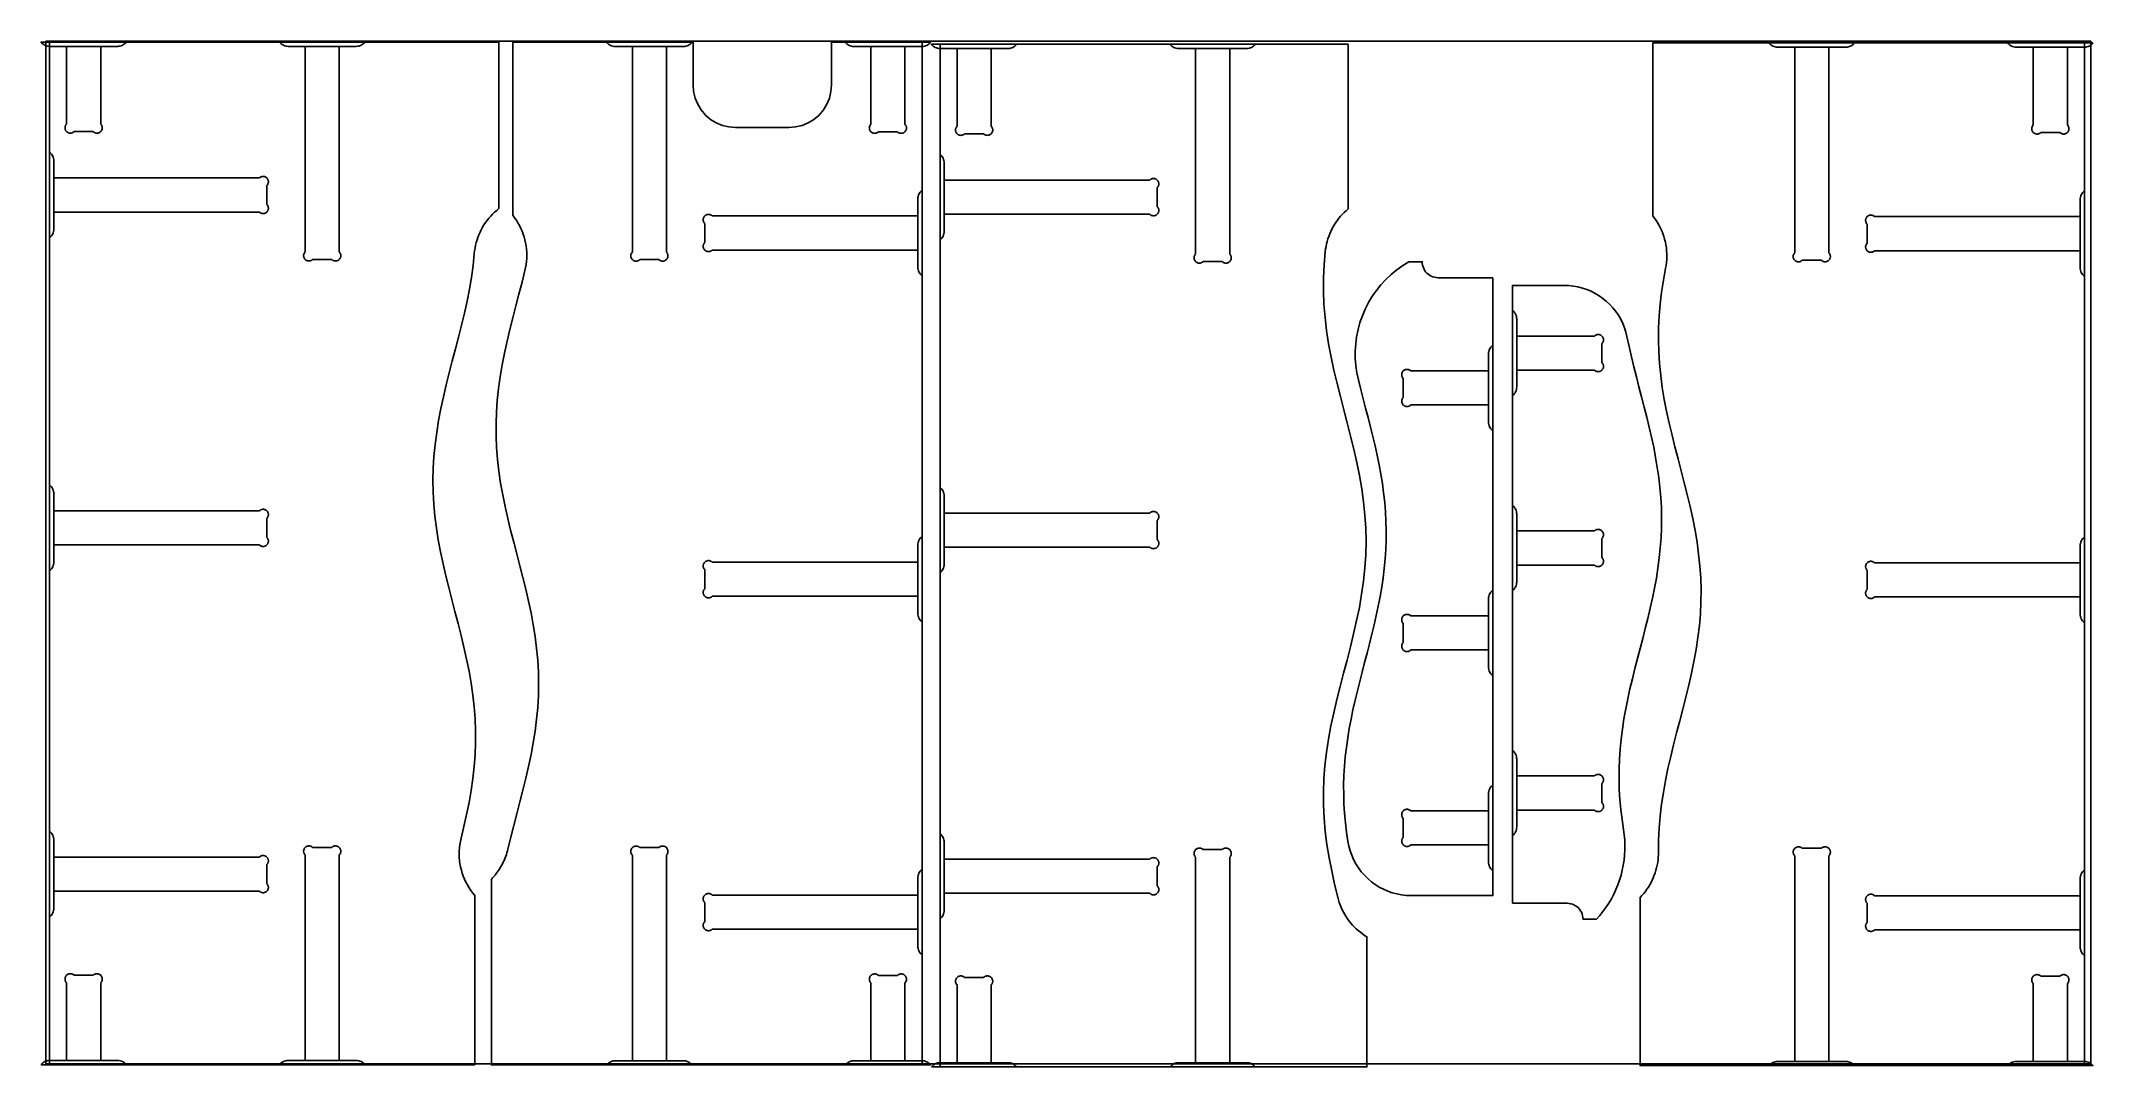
# Model space of a CAD drawing. Header units: inches. Extents: x -0.2 to 96.1, y -0.2 to 48.
import ezdxf

# ---------------------------------------------------------------- set-up
doc = ezdxf.new("R2010")
doc.units = ezdxf.units.IN
for name, color, linetype in [('BRACKET_CUTS', 1, 'Continuous'), ('BRACKET_OUTLINE', 5, 'Continuous'), ('PLYWOOD_BOUNDARY', 7, 'Continuous'), ('SHELF_OUTLINE', 3, 'Continuous')]:
    doc.layers.add(name, color=color, linetype=linetype)

msp = doc.modelspace()

# ---------------------------------------------------------------- linework, layer by layer
at = {"layer": 'BRACKET_CUTS'}
for points in [[(0.971, 47.749), (2.571, 47.749)], [(12.171, 47.749), (13.771, 47.749)], [(27.531, 47.741), (29.131, 47.741)], [(38.731, 47.741), (40.331, 47.741)], [(42.776, 47.647), (44.376, 47.647)], [(53.976, 47.647), (55.576, 47.647)], [(82.104, 47.709), (83.704, 47.709)], [(93.304, 47.709), (94.904, 47.709)], [(0.371, 39.974), (0.371, 41.574)], [(42.176, 39.873), (42.176, 41.472)], [(40.931, 39.791), (40.931, 38.191)], [(95.504, 39.759), (95.504, 38.159)], [(69.052, 32.554), (69.052, 34.154)], [(67.724, 32.518), (67.724, 30.918)], [(0.371, 24.349), (0.371, 25.949)], [(42.176, 24.247), (42.176, 25.848)], [(69.052, 23.404), (69.052, 25.005)], [(40.931, 23.541), (40.931, 21.941)], [(95.504, 23.509), (95.504, 21.909)], [(67.724, 21.018), (67.724, 19.418)], [(69.052, 11.904), (69.052, 13.504)], [(67.724, 11.868), (67.724, 10.268)], [(0.371, 8.099), (0.371, 9.699)], [(42.176, 7.998), (42.176, 9.598)], [(40.931, 7.916), (40.931, 6.316)], [(95.504, 7.884), (95.504, 6.284)], [(2.571, 0.149), (0.971, 0.149)], [(13.771, 0.149), (12.171, 0.149)], [(29.131, 0.141), (27.531, 0.141)], [(40.331, 0.141), (38.731, 0.141)], [(44.376, 0.048), (42.776, 0.048)], [(55.576, 0.048), (53.976, 0.048)], [(83.704, 0.109), (82.104, 0.109)], [(94.904, 0.109), (93.304, 0.109)]]:
    msp.add_lwpolyline(points, dxfattribs=at)
at = {"layer": 'BRACKET_OUTLINE'}
for points in [[(3.771, 47.949), (3.734, 47.905), (3.692, 47.865), (3.645, 47.831), (3.595, 47.802), (3.542, 47.779), (3.486, 47.762), (3.429, 47.752), (3.371, 47.749), (2.571, 47.749), (2.571, 44.102), (2.588, 44.084), (2.602, 44.065), (2.615, 44.044), (2.625, 44.021), (2.634, 43.998), (2.64, 43.974), (2.643, 43.95), (2.644, 43.926), (2.643, 43.901), (2.64, 43.877), (2.634, 43.853), (2.625, 43.83), (2.615, 43.808), (2.602, 43.787), (2.588, 43.767), (2.571, 43.749), (2.553, 43.732), (2.533, 43.718), (2.512, 43.705), (2.49, 43.695), (2.467, 43.686), (2.443, 43.68), (2.419, 43.677), (2.394, 43.676), (2.37, 43.677), (2.346, 43.68), (2.322, 43.686), (2.299, 43.695), (2.277, 43.705), (2.256, 43.718), (2.236, 43.732), (2.218, 43.749), (1.325, 43.749), (1.307, 43.732), (1.287, 43.718), (1.266, 43.705), (1.244, 43.695), (1.221, 43.686), (1.197, 43.68), (1.172, 43.677), (1.148, 43.676), (1.123, 43.677), (1.099, 43.68), (1.075, 43.686), (1.052, 43.695), (1.03, 43.705), (1.009, 43.718), (0.989, 43.732), (0.971, 43.749), (0.955, 43.767), (0.94, 43.787), (0.927, 43.808), (0.917, 43.83), (0.909, 43.853), (0.903, 43.877), (0.899, 43.901), (0.898, 43.926), (0.899, 43.95), (0.903, 43.974), (0.909, 43.998), (0.917, 44.021), (0.927, 44.044), (0.94, 44.065), (0.955, 44.084), (0.971, 44.102), (0.971, 47.749), (0.171, 47.749), (0.113, 47.752), (0.056, 47.762), (0.001, 47.779), (-0.052, 47.802), (-0.103, 47.831), (-0.149, 47.865), (-0.191, 47.905), (-0.229, 47.949), (3.771, 47.949)], [(14.971, 47.949), (14.934, 47.905), (14.892, 47.865), (14.845, 47.831), (14.795, 47.802), (14.742, 47.779), (14.686, 47.762), (14.629, 47.752), (14.571, 47.749), (13.771, 47.749), (13.771, 38.102), (13.788, 38.084), (13.802, 38.065), (13.815, 38.044), (13.825, 38.021), (13.834, 37.998), (13.84, 37.974), (13.843, 37.95), (13.844, 37.926), (13.843, 37.901), (13.84, 37.877), (13.834, 37.853), (13.825, 37.83), (13.815, 37.808), (13.802, 37.787), (13.788, 37.767), (13.771, 37.749), (13.753, 37.732), (13.733, 37.718), (13.712, 37.705), (13.69, 37.695), (13.667, 37.686), (13.643, 37.68), (13.619, 37.677), (13.594, 37.676), (13.57, 37.677), (13.546, 37.68), (13.522, 37.686), (13.499, 37.695), (13.477, 37.705), (13.456, 37.718), (13.436, 37.732), (13.418, 37.749), (12.525, 37.749), (12.507, 37.732), (12.487, 37.718), (12.466, 37.705), (12.444, 37.695), (12.421, 37.686), (12.397, 37.68), (12.372, 37.677), (12.348, 37.676), (12.323, 37.677), (12.299, 37.68), (12.275, 37.686), (12.252, 37.695), (12.23, 37.705), (12.209, 37.718), (12.189, 37.732), (12.171, 37.749), (12.155, 37.767), (12.14, 37.787), (12.127, 37.808), (12.117, 37.83), (12.109, 37.853), (12.103, 37.877), (12.099, 37.901), (12.098, 37.926), (12.099, 37.95), (12.103, 37.974), (12.109, 37.998), (12.117, 38.021), (12.127, 38.044), (12.14, 38.065), (12.155, 38.084), (12.171, 38.102), (12.171, 47.749), (11.371, 47.749), (11.313, 47.752), (11.256, 47.762), (11.201, 47.779), (11.148, 47.802), (11.097, 47.831), (11.051, 47.865), (11.009, 47.905), (10.971, 47.949), (14.971, 47.949)], [(30.331, 47.941), (30.293, 47.897), (30.251, 47.857), (30.204, 47.823), (30.154, 47.794), (30.101, 47.771), (30.046, 47.754), (29.988, 47.744), (29.931, 47.741), (29.131, 47.741), (29.131, 38.095), (29.147, 38.076), (29.162, 38.057), (29.174, 38.036), (29.185, 38.013), (29.193, 37.99), (29.199, 37.967), (29.203, 37.942), (29.204, 37.918), (29.203, 37.893), (29.199, 37.869), (29.193, 37.845), (29.185, 37.822), (29.174, 37.8), (29.162, 37.779), (29.147, 37.759), (29.131, 37.741), (29.112, 37.725), (29.093, 37.71), (29.072, 37.697), (29.05, 37.687), (29.026, 37.679), (29.003, 37.673), (28.978, 37.669), (28.954, 37.668), (28.929, 37.669), (28.905, 37.673), (28.881, 37.679), (28.858, 37.687), (28.836, 37.697), (28.815, 37.71), (28.795, 37.725), (28.777, 37.741), (27.884, 37.741), (27.866, 37.725), (27.846, 37.71), (27.825, 37.697), (27.803, 37.687), (27.78, 37.679), (27.756, 37.673), (27.732, 37.669), (27.707, 37.668), (27.683, 37.669), (27.659, 37.673), (27.635, 37.679), (27.612, 37.687), (27.59, 37.697), (27.569, 37.71), (27.549, 37.725), (27.531, 37.741), (27.514, 37.759), (27.5, 37.779), (27.487, 37.8), (27.476, 37.822), (27.468, 37.845), (27.462, 37.869), (27.459, 37.893), (27.457, 37.918), (27.459, 37.942), (27.462, 37.967), (27.468, 37.99), (27.476, 38.013), (27.487, 38.036), (27.5, 38.057), (27.514, 38.076), (27.531, 38.095), (27.531, 47.741), (26.731, 47.741), (26.673, 47.744), (26.616, 47.754), (26.56, 47.771), (26.507, 47.794), (26.457, 47.823), (26.41, 47.857), (26.368, 47.897), (26.331, 47.941), (30.331, 47.941)], [(41.531, 47.941), (41.493, 47.897), (41.451, 47.857), (41.404, 47.823), (41.354, 47.794), (41.301, 47.771), (41.246, 47.754), (41.188, 47.744), (41.131, 47.741), (40.331, 47.741), (40.331, 44.095), (40.347, 44.076), (40.362, 44.057), (40.374, 44.036), (40.385, 44.013), (40.393, 43.99), (40.399, 43.967), (40.403, 43.942), (40.404, 43.918), (40.403, 43.893), (40.399, 43.869), (40.393, 43.845), (40.385, 43.822), (40.374, 43.8), (40.362, 43.779), (40.347, 43.759), (40.331, 43.741), (40.312, 43.725), (40.293, 43.71), (40.272, 43.697), (40.25, 43.687), (40.226, 43.679), (40.203, 43.673), (40.178, 43.669), (40.154, 43.668), (40.129, 43.669), (40.105, 43.673), (40.081, 43.679), (40.058, 43.687), (40.036, 43.697), (40.015, 43.71), (39.995, 43.725), (39.977, 43.741), (39.084, 43.741), (39.066, 43.725), (39.046, 43.71), (39.025, 43.697), (39.003, 43.687), (38.98, 43.679), (38.956, 43.673), (38.932, 43.669), (38.907, 43.668), (38.883, 43.669), (38.859, 43.673), (38.835, 43.679), (38.812, 43.687), (38.79, 43.697), (38.769, 43.71), (38.749, 43.725), (38.731, 43.741), (38.714, 43.759), (38.7, 43.779), (38.687, 43.8), (38.676, 43.822), (38.668, 43.845), (38.662, 43.869), (38.659, 43.893), (38.657, 43.918), (38.659, 43.942), (38.662, 43.967), (38.668, 43.99), (38.676, 44.013), (38.687, 44.036), (38.7, 44.057), (38.714, 44.076), (38.731, 44.095), (38.731, 47.741), (37.931, 47.741), (37.873, 47.744), (37.816, 47.754), (37.76, 47.771), (37.707, 47.794), (37.657, 47.823), (37.61, 47.857), (37.568, 47.897), (37.531, 47.941), (41.531, 47.941)], [(45.576, 47.847), (45.538, 47.803), (45.496, 47.764), (45.449, 47.729), (45.399, 47.7), (45.346, 47.677), (45.29, 47.661), (45.233, 47.651), (45.176, 47.647), (44.376, 47.647), (44.376, 44.001), (44.392, 43.983), (44.407, 43.963), (44.419, 43.942), (44.43, 43.92), (44.438, 43.897), (44.444, 43.873), (44.448, 43.849), (44.449, 43.824), (44.448, 43.8), (44.444, 43.776), (44.438, 43.752), (44.43, 43.729), (44.419, 43.706), (44.407, 43.685), (44.392, 43.666), (44.376, 43.647), (44.357, 43.631), (44.338, 43.616), (44.317, 43.604), (44.294, 43.593), (44.271, 43.585), (44.248, 43.579), (44.223, 43.575), (44.199, 43.574), (44.174, 43.575), (44.15, 43.579), (44.126, 43.585), (44.103, 43.593), (44.081, 43.604), (44.06, 43.616), (44.04, 43.631), (44.022, 43.647), (43.129, 43.647), (43.111, 43.631), (43.091, 43.616), (43.07, 43.604), (43.048, 43.593), (43.025, 43.585), (43.001, 43.579), (42.977, 43.575), (42.952, 43.574), (42.928, 43.575), (42.904, 43.579), (42.88, 43.585), (42.857, 43.593), (42.834, 43.604), (42.813, 43.616), (42.794, 43.631), (42.776, 43.647), (42.759, 43.666), (42.744, 43.685), (42.732, 43.706), (42.721, 43.729), (42.713, 43.752), (42.707, 43.776), (42.704, 43.8), (42.702, 43.824), (42.704, 43.849), (42.707, 43.873), (42.713, 43.897), (42.721, 43.92), (42.732, 43.942), (42.744, 43.963), (42.759, 43.983), (42.776, 44.001), (42.776, 47.647), (41.976, 47.647), (41.918, 47.651), (41.861, 47.661), (41.805, 47.677), (41.752, 47.7), (41.702, 47.729), (41.655, 47.764), (41.613, 47.803), (41.576, 47.847), (45.576, 47.847)], [(56.776, 47.847), (56.738, 47.803), (56.696, 47.764), (56.649, 47.729), (56.599, 47.7), (56.546, 47.677), (56.49, 47.661), (56.433, 47.651), (56.376, 47.647), (55.576, 47.647), (55.576, 38.001), (55.592, 37.983), (55.607, 37.963), (55.619, 37.942), (55.63, 37.92), (55.638, 37.897), (55.644, 37.873), (55.648, 37.849), (55.649, 37.824), (55.648, 37.8), (55.644, 37.776), (55.638, 37.752), (55.63, 37.729), (55.619, 37.706), (55.607, 37.685), (55.592, 37.666), (55.576, 37.647), (55.557, 37.631), (55.538, 37.616), (55.517, 37.604), (55.494, 37.593), (55.471, 37.585), (55.448, 37.579), (55.423, 37.575), (55.399, 37.574), (55.374, 37.575), (55.35, 37.579), (55.326, 37.585), (55.303, 37.593), (55.281, 37.604), (55.26, 37.616), (55.24, 37.631), (55.222, 37.647), (54.329, 37.647), (54.311, 37.631), (54.291, 37.616), (54.27, 37.604), (54.248, 37.593), (54.225, 37.585), (54.201, 37.579), (54.177, 37.575), (54.152, 37.574), (54.128, 37.575), (54.104, 37.579), (54.08, 37.585), (54.057, 37.593), (54.034, 37.604), (54.013, 37.616), (53.994, 37.631), (53.976, 37.647), (53.959, 37.666), (53.944, 37.685), (53.932, 37.706), (53.921, 37.729), (53.913, 37.752), (53.907, 37.776), (53.904, 37.8), (53.902, 37.824), (53.904, 37.849), (53.907, 37.873), (53.913, 37.897), (53.921, 37.92), (53.932, 37.942), (53.944, 37.963), (53.959, 37.983), (53.976, 38.001), (53.976, 47.647), (53.176, 47.647), (53.118, 47.651), (53.061, 47.661), (53.005, 47.677), (52.952, 47.7), (52.902, 47.729), (52.855, 47.764), (52.813, 47.803), (52.776, 47.847), (56.776, 47.847)], [(84.904, 47.909), (84.866, 47.864), (84.824, 47.825), (84.778, 47.79), (84.727, 47.761), (84.674, 47.739), (84.619, 47.722), (84.562, 47.712), (84.504, 47.709), (83.704, 47.709), (83.704, 38.062), (83.72, 38.044), (83.735, 38.024), (83.747, 38.003), (83.758, 37.981), (83.766, 37.958), (83.772, 37.934), (83.776, 37.91), (83.777, 37.885), (83.776, 37.861), (83.772, 37.837), (83.766, 37.813), (83.758, 37.79), (83.747, 37.768), (83.735, 37.746), (83.72, 37.727), (83.704, 37.709), (83.686, 37.692), (83.666, 37.678), (83.645, 37.665), (83.623, 37.654), (83.6, 37.646), (83.576, 37.64), (83.551, 37.637), (83.527, 37.635), (83.502, 37.637), (83.478, 37.64), (83.454, 37.646), (83.431, 37.654), (83.409, 37.665), (83.388, 37.678), (83.368, 37.692), (83.35, 37.709), (82.457, 37.709), (82.439, 37.692), (82.419, 37.678), (82.398, 37.665), (82.376, 37.654), (82.353, 37.646), (82.329, 37.64), (82.305, 37.637), (82.28, 37.635), (82.256, 37.637), (82.232, 37.64), (82.208, 37.646), (82.185, 37.654), (82.163, 37.665), (82.142, 37.678), (82.122, 37.692), (82.104, 37.709), (82.087, 37.727), (82.073, 37.746), (82.06, 37.768), (82.05, 37.79), (82.041, 37.813), (82.035, 37.837), (82.032, 37.861), (82.03, 37.885), (82.032, 37.91), (82.035, 37.934), (82.041, 37.958), (82.05, 37.981), (82.06, 38.003), (82.073, 38.024), (82.087, 38.044), (82.104, 38.062), (82.104, 47.709), (81.304, 47.709), (81.246, 47.712), (81.189, 47.722), (81.133, 47.739), (81.08, 47.761), (81.03, 47.79), (80.983, 47.825), (80.941, 47.864), (80.904, 47.909), (84.904, 47.909)], [(96.104, 47.909), (96.066, 47.864), (96.024, 47.825), (95.978, 47.79), (95.927, 47.761), (95.874, 47.739), (95.819, 47.722), (95.762, 47.712), (95.704, 47.709), (94.904, 47.709), (94.904, 44.062), (94.92, 44.044), (94.935, 44.024), (94.947, 44.003), (94.958, 43.981), (94.966, 43.958), (94.972, 43.934), (94.976, 43.91), (94.977, 43.885), (94.976, 43.861), (94.972, 43.837), (94.966, 43.813), (94.958, 43.79), (94.947, 43.768), (94.935, 43.746), (94.92, 43.727), (94.904, 43.709), (94.886, 43.692), (94.866, 43.678), (94.845, 43.665), (94.823, 43.654), (94.8, 43.646), (94.776, 43.64), (94.751, 43.637), (94.727, 43.635), (94.702, 43.637), (94.678, 43.64), (94.654, 43.646), (94.631, 43.654), (94.609, 43.665), (94.588, 43.678), (94.568, 43.692), (94.55, 43.709), (93.657, 43.709), (93.639, 43.692), (93.619, 43.678), (93.598, 43.665), (93.576, 43.654), (93.553, 43.646), (93.529, 43.64), (93.505, 43.637), (93.48, 43.635), (93.456, 43.637), (93.432, 43.64), (93.408, 43.646), (93.385, 43.654), (93.363, 43.665), (93.342, 43.678), (93.322, 43.692), (93.304, 43.709), (93.287, 43.727), (93.273, 43.746), (93.26, 43.768), (93.25, 43.79), (93.241, 43.813), (93.235, 43.837), (93.232, 43.861), (93.23, 43.885), (93.232, 43.91), (93.235, 43.934), (93.241, 43.958), (93.25, 43.981), (93.26, 44.003), (93.273, 44.024), (93.287, 44.044), (93.304, 44.062), (93.304, 47.709), (92.504, 47.709), (92.446, 47.712), (92.389, 47.722), (92.333, 47.739), (92.28, 47.761), (92.23, 47.79), (92.183, 47.825), (92.141, 47.864), (92.104, 47.909), (96.104, 47.909)], [(0.171, 42.774), (0.215, 42.737), (0.255, 42.694), (0.29, 42.648), (0.318, 42.598), (0.341, 42.544), (0.358, 42.489), (0.368, 42.432), (0.371, 42.374), (0.371, 41.574), (10.018, 41.574), (10.036, 41.59), (10.056, 41.605), (10.077, 41.618), (10.099, 41.628), (10.122, 41.636), (10.146, 41.642), (10.17, 41.646), (10.194, 41.647), (10.219, 41.646), (10.243, 41.642), (10.267, 41.636), (10.29, 41.628), (10.312, 41.618), (10.333, 41.605), (10.353, 41.59), (10.371, 41.574), (10.388, 41.556), (10.402, 41.536), (10.415, 41.515), (10.425, 41.493), (10.434, 41.47), (10.44, 41.446), (10.443, 41.422), (10.444, 41.397), (10.443, 41.373), (10.44, 41.348), (10.434, 41.325), (10.425, 41.301), (10.415, 41.279), (10.402, 41.258), (10.388, 41.239), (10.371, 41.22), (10.371, 40.327), (10.388, 40.309), (10.402, 40.29), (10.415, 40.269), (10.425, 40.246), (10.434, 40.223), (10.44, 40.199), (10.443, 40.175), (10.444, 40.151), (10.443, 40.126), (10.44, 40.102), (10.434, 40.078), (10.425, 40.055), (10.415, 40.033), (10.402, 40.012), (10.388, 39.992), (10.371, 39.974), (10.353, 39.957), (10.333, 39.943), (10.312, 39.93), (10.29, 39.92), (10.267, 39.911), (10.243, 39.905), (10.219, 39.902), (10.194, 39.901), (10.17, 39.902), (10.146, 39.905), (10.122, 39.911), (10.099, 39.92), (10.077, 39.93), (10.056, 39.943), (10.036, 39.957), (10.018, 39.974), (0.371, 39.974), (0.371, 39.174), (0.368, 39.116), (0.358, 39.059), (0.341, 39.004), (0.318, 38.95), (0.29, 38.9), (0.255, 38.854), (0.215, 38.811), (0.171, 38.774), (0.171, 42.774)], [(41.976, 42.672), (42.02, 42.635), (42.059, 42.593), (42.094, 42.546), (42.123, 42.496), (42.146, 42.443), (42.162, 42.387), (42.172, 42.33), (42.176, 42.272), (42.176, 41.472), (51.822, 41.472), (51.84, 41.489), (51.86, 41.504), (51.881, 41.516), (51.903, 41.527), (51.926, 41.535), (51.95, 41.541), (51.974, 41.545), (51.999, 41.546), (52.023, 41.545), (52.048, 41.541), (52.071, 41.535), (52.094, 41.527), (52.117, 41.516), (52.138, 41.504), (52.157, 41.489), (52.176, 41.472), (52.192, 41.454), (52.207, 41.435), (52.219, 41.414), (52.23, 41.391), (52.238, 41.368), (52.244, 41.344), (52.248, 41.32), (52.249, 41.296), (52.248, 41.271), (52.244, 41.247), (52.238, 41.223), (52.23, 41.2), (52.219, 41.178), (52.207, 41.157), (52.192, 41.137), (52.176, 41.119), (52.176, 40.226), (52.192, 40.208), (52.207, 40.188), (52.219, 40.167), (52.23, 40.145), (52.238, 40.122), (52.244, 40.098), (52.248, 40.074), (52.249, 40.049), (52.248, 40.025), (52.244, 40.001), (52.238, 39.977), (52.23, 39.954), (52.219, 39.931), (52.207, 39.91), (52.192, 39.891), (52.176, 39.873), (52.157, 39.856), (52.138, 39.841), (52.117, 39.829), (52.094, 39.818), (52.071, 39.81), (52.048, 39.804), (52.023, 39.8), (51.999, 39.799), (51.974, 39.8), (51.95, 39.804), (51.926, 39.81), (51.903, 39.818), (51.881, 39.829), (51.86, 39.841), (51.84, 39.856), (51.822, 39.873), (42.176, 39.873), (42.176, 39.073), (42.172, 39.015), (42.162, 38.958), (42.146, 38.902), (42.123, 38.849), (42.094, 38.799), (42.059, 38.752), (42.02, 38.71), (41.976, 38.672), (41.976, 42.672)], [(41.131, 36.991), (41.086, 37.028), (41.047, 37.071), (41.012, 37.117), (40.983, 37.167), (40.961, 37.221), (40.944, 37.276), (40.934, 37.333), (40.931, 37.391), (40.931, 38.191), (31.284, 38.191), (31.266, 38.175), (31.246, 38.16), (31.225, 38.147), (31.203, 38.137), (31.18, 38.129), (31.156, 38.123), (31.132, 38.119), (31.107, 38.118), (31.083, 38.119), (31.059, 38.123), (31.035, 38.129), (31.012, 38.137), (30.99, 38.147), (30.969, 38.16), (30.949, 38.175), (30.931, 38.191), (30.914, 38.209), (30.9, 38.229), (30.887, 38.25), (30.876, 38.272), (30.868, 38.295), (30.862, 38.319), (30.859, 38.343), (30.857, 38.368), (30.859, 38.392), (30.862, 38.417), (30.868, 38.44), (30.876, 38.463), (30.887, 38.486), (30.9, 38.507), (30.914, 38.526), (30.931, 38.545), (30.931, 39.437), (30.914, 39.456), (30.9, 39.475), (30.887, 39.496), (30.876, 39.519), (30.868, 39.542), (30.862, 39.565), (30.859, 39.59), (30.857, 39.614), (30.859, 39.639), (30.862, 39.663), (30.868, 39.687), (30.876, 39.71), (30.887, 39.732), (30.9, 39.753), (30.914, 39.773), (30.931, 39.791), (30.949, 39.807), (30.969, 39.822), (30.99, 39.835), (31.012, 39.845), (31.035, 39.853), (31.059, 39.859), (31.083, 39.863), (31.107, 39.864), (31.132, 39.863), (31.156, 39.859), (31.18, 39.853), (31.203, 39.845), (31.225, 39.835), (31.246, 39.822), (31.266, 39.807), (31.284, 39.791), (40.931, 39.791), (40.931, 40.591), (40.934, 40.649), (40.944, 40.706), (40.961, 40.761), (40.983, 40.815), (41.012, 40.865), (41.047, 40.911), (41.086, 40.954), (41.131, 40.991), (41.131, 36.991)], [(95.704, 36.959), (95.659, 36.996), (95.62, 37.038), (95.585, 37.085), (95.556, 37.135), (95.534, 37.188), (95.517, 37.244), (95.507, 37.301), (95.504, 37.359), (95.504, 38.159), (85.857, 38.159), (85.839, 38.142), (85.819, 38.128), (85.798, 38.115), (85.776, 38.104), (85.753, 38.096), (85.729, 38.09), (85.705, 38.087), (85.68, 38.085), (85.656, 38.087), (85.632, 38.09), (85.608, 38.096), (85.585, 38.104), (85.563, 38.115), (85.542, 38.128), (85.522, 38.142), (85.504, 38.159), (85.487, 38.177), (85.473, 38.196), (85.46, 38.218), (85.45, 38.24), (85.441, 38.263), (85.435, 38.287), (85.432, 38.311), (85.43, 38.335), (85.432, 38.36), (85.435, 38.384), (85.441, 38.408), (85.45, 38.431), (85.46, 38.453), (85.473, 38.474), (85.487, 38.494), (85.504, 38.512), (85.504, 39.405), (85.487, 39.423), (85.473, 39.443), (85.46, 39.464), (85.45, 39.486), (85.441, 39.509), (85.435, 39.533), (85.432, 39.557), (85.43, 39.582), (85.432, 39.606), (85.435, 39.631), (85.441, 39.654), (85.45, 39.677), (85.46, 39.7), (85.473, 39.721), (85.487, 39.74), (85.504, 39.759), (85.522, 39.775), (85.542, 39.79), (85.563, 39.802), (85.585, 39.813), (85.608, 39.821), (85.632, 39.827), (85.656, 39.831), (85.68, 39.832), (85.705, 39.831), (85.729, 39.827), (85.753, 39.821), (85.776, 39.813), (85.798, 39.802), (85.819, 39.79), (85.839, 39.775), (85.857, 39.759), (95.504, 39.759), (95.504, 40.559), (95.507, 40.616), (95.517, 40.673), (95.534, 40.729), (95.556, 40.782), (95.585, 40.832), (95.62, 40.879), (95.659, 40.921), (95.704, 40.959), (95.704, 36.959)], [(68.852, 35.355), (68.896, 35.317), (68.935, 35.275), (68.97, 35.228), (68.999, 35.178), (69.022, 35.125), (69.038, 35.069), (69.048, 35.012), (69.052, 34.954), (69.052, 34.154), (72.698, 34.154), (72.716, 34.171), (72.736, 34.186), (72.757, 34.198), (72.779, 34.209), (72.802, 34.217), (72.826, 34.223), (72.85, 34.227), (72.875, 34.228), (72.899, 34.227), (72.924, 34.223), (72.947, 34.217), (72.97, 34.209), (72.993, 34.198), (73.014, 34.186), (73.033, 34.171), (73.052, 34.154), (73.068, 34.136), (73.083, 34.117), (73.095, 34.096), (73.106, 34.073), (73.114, 34.05), (73.12, 34.026), (73.124, 34.002), (73.125, 33.978), (73.124, 33.953), (73.12, 33.929), (73.114, 33.905), (73.106, 33.882), (73.095, 33.86), (73.083, 33.839), (73.068, 33.819), (73.052, 33.801), (73.052, 32.908), (73.068, 32.89), (73.083, 32.87), (73.095, 32.849), (73.106, 32.827), (73.114, 32.804), (73.12, 32.78), (73.124, 32.756), (73.125, 32.731), (73.124, 32.707), (73.12, 32.683), (73.114, 32.659), (73.106, 32.636), (73.095, 32.613), (73.083, 32.592), (73.068, 32.573), (73.052, 32.554), (73.033, 32.538), (73.014, 32.523), (72.993, 32.511), (72.97, 32.5), (72.947, 32.492), (72.924, 32.486), (72.899, 32.482), (72.875, 32.481), (72.85, 32.482), (72.826, 32.486), (72.802, 32.492), (72.779, 32.5), (72.757, 32.511), (72.736, 32.523), (72.716, 32.538), (72.698, 32.554), (69.052, 32.554), (69.052, 31.754), (69.048, 31.697), (69.038, 31.64), (69.022, 31.584), (68.999, 31.531), (68.97, 31.481), (68.935, 31.434), (68.896, 31.392), (68.852, 31.354), (68.852, 35.355)], [(67.924, 29.718), (67.88, 29.755), (67.84, 29.797), (67.806, 29.844), (67.777, 29.894), (67.754, 29.947), (67.738, 30.003), (67.728, 30.06), (67.724, 30.118), (67.724, 30.918), (64.078, 30.918), (64.06, 30.901), (64.04, 30.887), (64.019, 30.874), (63.997, 30.864), (63.974, 30.855), (63.95, 30.849), (63.926, 30.846), (63.901, 30.844), (63.877, 30.846), (63.852, 30.849), (63.829, 30.855), (63.805, 30.864), (63.783, 30.874), (63.762, 30.887), (63.742, 30.901), (63.724, 30.918), (63.708, 30.936), (63.693, 30.956), (63.681, 30.977), (63.67, 30.999), (63.662, 31.022), (63.656, 31.046), (63.652, 31.07), (63.651, 31.094), (63.652, 31.119), (63.656, 31.143), (63.662, 31.167), (63.67, 31.19), (63.681, 31.212), (63.693, 31.233), (63.708, 31.253), (63.724, 31.271), (63.724, 32.164), (63.708, 32.182), (63.693, 32.202), (63.681, 32.223), (63.67, 32.245), (63.662, 32.268), (63.656, 32.292), (63.652, 32.316), (63.651, 32.341), (63.652, 32.365), (63.656, 32.39), (63.662, 32.413), (63.67, 32.437), (63.681, 32.459), (63.693, 32.48), (63.708, 32.5), (63.724, 32.518), (63.742, 32.534), (63.762, 32.549), (63.783, 32.561), (63.805, 32.572), (63.829, 32.58), (63.852, 32.586), (63.877, 32.59), (63.901, 32.591), (63.926, 32.59), (63.95, 32.586), (63.974, 32.58), (63.997, 32.572), (64.019, 32.561), (64.04, 32.549), (64.06, 32.534), (64.078, 32.518), (67.724, 32.518), (67.724, 33.318), (67.728, 33.376), (67.738, 33.433), (67.754, 33.488), (67.777, 33.541), (67.806, 33.592), (67.84, 33.638), (67.88, 33.68), (67.924, 33.718), (67.924, 29.718)], [(0.171, 27.149), (0.215, 27.112), (0.255, 27.069), (0.29, 27.023), (0.318, 26.973), (0.341, 26.919), (0.358, 26.864), (0.368, 26.807), (0.371, 26.749), (0.371, 25.949), (10.018, 25.949), (10.036, 25.965), (10.056, 25.98), (10.077, 25.993), (10.099, 26.003), (10.122, 26.011), (10.146, 26.017), (10.17, 26.021), (10.194, 26.022), (10.219, 26.021), (10.243, 26.017), (10.267, 26.011), (10.29, 26.003), (10.312, 25.993), (10.333, 25.98), (10.353, 25.965), (10.371, 25.949), (10.388, 25.931), (10.402, 25.911), (10.415, 25.89), (10.425, 25.868), (10.434, 25.845), (10.44, 25.821), (10.443, 25.797), (10.444, 25.772), (10.443, 25.748), (10.44, 25.723), (10.434, 25.7), (10.425, 25.676), (10.415, 25.654), (10.402, 25.633), (10.388, 25.614), (10.371, 25.595), (10.371, 24.702), (10.388, 24.684), (10.402, 24.665), (10.415, 24.644), (10.425, 24.621), (10.434, 24.598), (10.44, 24.574), (10.443, 24.55), (10.444, 24.526), (10.443, 24.501), (10.44, 24.477), (10.434, 24.453), (10.425, 24.43), (10.415, 24.408), (10.402, 24.387), (10.388, 24.367), (10.371, 24.349), (10.353, 24.332), (10.333, 24.318), (10.312, 24.305), (10.29, 24.295), (10.267, 24.286), (10.243, 24.28), (10.219, 24.277), (10.194, 24.276), (10.17, 24.277), (10.146, 24.28), (10.122, 24.286), (10.099, 24.295), (10.077, 24.305), (10.056, 24.318), (10.036, 24.332), (10.018, 24.349), (0.371, 24.349), (0.371, 23.549), (0.368, 23.491), (0.358, 23.434), (0.341, 23.379), (0.318, 23.325), (0.29, 23.275), (0.255, 23.229), (0.215, 23.186), (0.171, 23.149), (0.171, 27.149)], [(41.976, 27.047), (42.02, 27.01), (42.059, 26.968), (42.094, 26.921), (42.123, 26.871), (42.146, 26.818), (42.162, 26.762), (42.172, 26.705), (42.176, 26.648), (42.176, 25.848), (51.822, 25.848), (51.84, 25.864), (51.86, 25.879), (51.881, 25.891), (51.903, 25.902), (51.926, 25.91), (51.95, 25.916), (51.974, 25.92), (51.999, 25.921), (52.023, 25.92), (52.048, 25.916), (52.071, 25.91), (52.094, 25.902), (52.117, 25.891), (52.138, 25.879), (52.157, 25.864), (52.176, 25.848), (52.192, 25.829), (52.207, 25.81), (52.219, 25.789), (52.23, 25.766), (52.238, 25.743), (52.244, 25.719), (52.248, 25.695), (52.249, 25.671), (52.248, 25.646), (52.244, 25.622), (52.238, 25.598), (52.23, 25.575), (52.219, 25.553), (52.207, 25.532), (52.192, 25.512), (52.176, 25.494), (52.176, 24.601), (52.192, 24.583), (52.207, 24.563), (52.219, 24.542), (52.23, 24.52), (52.238, 24.497), (52.244, 24.473), (52.248, 24.449), (52.249, 24.424), (52.248, 24.4), (52.244, 24.376), (52.238, 24.352), (52.23, 24.329), (52.219, 24.306), (52.207, 24.285), (52.192, 24.266), (52.176, 24.247), (52.157, 24.231), (52.138, 24.216), (52.117, 24.204), (52.094, 24.193), (52.071, 24.185), (52.048, 24.179), (52.023, 24.175), (51.999, 24.174), (51.974, 24.175), (51.95, 24.179), (51.926, 24.185), (51.903, 24.193), (51.881, 24.204), (51.86, 24.216), (51.84, 24.231), (51.822, 24.247), (42.176, 24.247), (42.176, 23.447), (42.172, 23.39), (42.162, 23.333), (42.146, 23.277), (42.123, 23.224), (42.094, 23.174), (42.059, 23.127), (42.02, 23.085), (41.976, 23.047), (41.976, 27.047)], [(68.852, 26.204), (68.896, 26.167), (68.935, 26.125), (68.97, 26.078), (68.999, 26.028), (69.022, 25.975), (69.038, 25.919), (69.048, 25.862), (69.052, 25.805), (69.052, 25.005), (72.698, 25.005), (72.716, 25.021), (72.736, 25.036), (72.757, 25.048), (72.779, 25.059), (72.802, 25.067), (72.826, 25.073), (72.85, 25.077), (72.875, 25.078), (72.899, 25.077), (72.924, 25.073), (72.947, 25.067), (72.97, 25.059), (72.993, 25.048), (73.014, 25.036), (73.033, 25.021), (73.052, 25.005), (73.068, 24.986), (73.083, 24.967), (73.095, 24.946), (73.106, 24.923), (73.114, 24.9), (73.12, 24.876), (73.124, 24.852), (73.125, 24.828), (73.124, 24.803), (73.12, 24.779), (73.114, 24.755), (73.106, 24.732), (73.095, 24.71), (73.083, 24.689), (73.068, 24.669), (73.052, 24.651), (73.052, 23.758), (73.068, 23.74), (73.083, 23.72), (73.095, 23.699), (73.106, 23.677), (73.114, 23.654), (73.12, 23.63), (73.124, 23.606), (73.125, 23.581), (73.124, 23.557), (73.12, 23.533), (73.114, 23.509), (73.106, 23.486), (73.095, 23.463), (73.083, 23.442), (73.068, 23.423), (73.052, 23.404), (73.033, 23.388), (73.014, 23.373), (72.993, 23.361), (72.97, 23.35), (72.947, 23.342), (72.924, 23.336), (72.899, 23.332), (72.875, 23.331), (72.85, 23.332), (72.826, 23.336), (72.802, 23.342), (72.779, 23.35), (72.757, 23.361), (72.736, 23.373), (72.716, 23.388), (72.698, 23.404), (69.052, 23.404), (69.052, 22.605), (69.048, 22.547), (69.038, 22.49), (69.022, 22.434), (68.999, 22.381), (68.97, 22.331), (68.935, 22.284), (68.896, 22.242), (68.852, 22.204), (68.852, 26.204)], [(41.131, 20.741), (41.086, 20.778), (41.047, 20.821), (41.012, 20.867), (40.983, 20.917), (40.961, 20.971), (40.944, 21.026), (40.934, 21.083), (40.931, 21.141), (40.931, 21.941), (31.284, 21.941), (31.266, 21.925), (31.246, 21.91), (31.225, 21.897), (31.203, 21.887), (31.18, 21.879), (31.156, 21.873), (31.132, 21.869), (31.107, 21.868), (31.083, 21.869), (31.059, 21.873), (31.035, 21.879), (31.012, 21.887), (30.99, 21.897), (30.969, 21.91), (30.949, 21.925), (30.931, 21.941), (30.914, 21.959), (30.9, 21.979), (30.887, 22), (30.876, 22.022), (30.868, 22.045), (30.862, 22.069), (30.859, 22.093), (30.857, 22.118), (30.859, 22.142), (30.862, 22.167), (30.868, 22.19), (30.876, 22.213), (30.887, 22.236), (30.9, 22.257), (30.914, 22.276), (30.931, 22.295), (30.931, 23.187), (30.914, 23.206), (30.9, 23.225), (30.887, 23.246), (30.876, 23.269), (30.868, 23.292), (30.862, 23.315), (30.859, 23.34), (30.857, 23.364), (30.859, 23.389), (30.862, 23.413), (30.868, 23.437), (30.876, 23.46), (30.887, 23.482), (30.9, 23.503), (30.914, 23.523), (30.931, 23.541), (30.949, 23.557), (30.969, 23.572), (30.99, 23.585), (31.012, 23.595), (31.035, 23.603), (31.059, 23.609), (31.083, 23.613), (31.107, 23.614), (31.132, 23.613), (31.156, 23.609), (31.18, 23.603), (31.203, 23.595), (31.225, 23.585), (31.246, 23.572), (31.266, 23.557), (31.284, 23.541), (40.931, 23.541), (40.931, 24.341), (40.934, 24.399), (40.944, 24.456), (40.961, 24.511), (40.983, 24.565), (41.012, 24.615), (41.047, 24.661), (41.086, 24.704), (41.131, 24.741), (41.131, 20.741)], [(95.704, 20.709), (95.659, 20.746), (95.62, 20.788), (95.585, 20.835), (95.556, 20.885), (95.534, 20.938), (95.517, 20.994), (95.507, 21.051), (95.504, 21.109), (95.504, 21.909), (85.857, 21.909), (85.839, 21.892), (85.819, 21.878), (85.798, 21.865), (85.776, 21.854), (85.753, 21.846), (85.729, 21.84), (85.705, 21.837), (85.68, 21.835), (85.656, 21.837), (85.632, 21.84), (85.608, 21.846), (85.585, 21.854), (85.563, 21.865), (85.542, 21.878), (85.522, 21.892), (85.504, 21.909), (85.487, 21.927), (85.473, 21.946), (85.46, 21.968), (85.45, 21.99), (85.441, 22.013), (85.435, 22.037), (85.432, 22.061), (85.43, 22.085), (85.432, 22.11), (85.435, 22.134), (85.441, 22.158), (85.45, 22.181), (85.46, 22.203), (85.473, 22.224), (85.487, 22.244), (85.504, 22.262), (85.504, 23.155), (85.487, 23.173), (85.473, 23.193), (85.46, 23.214), (85.45, 23.236), (85.441, 23.259), (85.435, 23.283), (85.432, 23.307), (85.43, 23.332), (85.432, 23.356), (85.435, 23.381), (85.441, 23.404), (85.45, 23.427), (85.46, 23.45), (85.473, 23.471), (85.487, 23.49), (85.504, 23.509), (85.522, 23.525), (85.542, 23.54), (85.563, 23.552), (85.585, 23.563), (85.608, 23.571), (85.632, 23.577), (85.656, 23.581), (85.68, 23.582), (85.705, 23.581), (85.729, 23.577), (85.753, 23.571), (85.776, 23.563), (85.798, 23.552), (85.819, 23.54), (85.839, 23.525), (85.857, 23.509), (95.504, 23.509), (95.504, 24.309), (95.507, 24.366), (95.517, 24.423), (95.534, 24.479), (95.556, 24.532), (95.585, 24.582), (95.62, 24.629), (95.659, 24.671), (95.704, 24.709), (95.704, 20.709)], [(67.924, 18.218), (67.88, 18.255), (67.84, 18.297), (67.806, 18.344), (67.777, 18.394), (67.754, 18.447), (67.738, 18.503), (67.728, 18.56), (67.724, 18.618), (67.724, 19.418), (64.078, 19.418), (64.06, 19.401), (64.04, 19.387), (64.019, 19.374), (63.997, 19.364), (63.974, 19.355), (63.95, 19.349), (63.926, 19.346), (63.901, 19.344), (63.877, 19.346), (63.852, 19.349), (63.829, 19.355), (63.805, 19.364), (63.783, 19.374), (63.762, 19.387), (63.742, 19.401), (63.724, 19.418), (63.708, 19.436), (63.693, 19.456), (63.681, 19.477), (63.67, 19.499), (63.662, 19.522), (63.656, 19.546), (63.652, 19.57), (63.651, 19.594), (63.652, 19.619), (63.656, 19.643), (63.662, 19.667), (63.67, 19.69), (63.681, 19.712), (63.693, 19.733), (63.708, 19.753), (63.724, 19.771), (63.724, 20.664), (63.708, 20.682), (63.693, 20.702), (63.681, 20.723), (63.67, 20.745), (63.662, 20.768), (63.656, 20.792), (63.652, 20.816), (63.651, 20.841), (63.652, 20.865), (63.656, 20.89), (63.662, 20.913), (63.67, 20.937), (63.681, 20.959), (63.693, 20.98), (63.708, 21), (63.724, 21.018), (63.742, 21.034), (63.762, 21.049), (63.783, 21.061), (63.805, 21.072), (63.829, 21.08), (63.852, 21.086), (63.877, 21.09), (63.901, 21.091), (63.926, 21.09), (63.95, 21.086), (63.974, 21.08), (63.997, 21.072), (64.019, 21.061), (64.04, 21.049), (64.06, 21.034), (64.078, 21.018), (67.724, 21.018), (67.724, 21.818), (67.728, 21.876), (67.738, 21.933), (67.754, 21.988), (67.777, 22.041), (67.806, 22.092), (67.84, 22.138), (67.88, 22.18), (67.924, 22.218), (67.924, 18.218)], [(68.852, 14.704), (68.896, 14.667), (68.935, 14.625), (68.97, 14.578), (68.999, 14.528), (69.022, 14.475), (69.038, 14.419), (69.048, 14.362), (69.052, 14.304), (69.052, 13.504), (72.698, 13.504), (72.716, 13.521), (72.736, 13.536), (72.757, 13.548), (72.779, 13.559), (72.802, 13.567), (72.826, 13.573), (72.85, 13.577), (72.875, 13.578), (72.899, 13.577), (72.924, 13.573), (72.947, 13.567), (72.97, 13.559), (72.993, 13.548), (73.014, 13.536), (73.033, 13.521), (73.052, 13.504), (73.068, 13.486), (73.083, 13.467), (73.095, 13.446), (73.106, 13.423), (73.114, 13.4), (73.12, 13.376), (73.124, 13.352), (73.125, 13.328), (73.124, 13.303), (73.12, 13.279), (73.114, 13.255), (73.106, 13.232), (73.095, 13.21), (73.083, 13.189), (73.068, 13.169), (73.052, 13.151), (73.052, 12.258), (73.068, 12.24), (73.083, 12.22), (73.095, 12.199), (73.106, 12.177), (73.114, 12.154), (73.12, 12.13), (73.124, 12.106), (73.125, 12.081), (73.124, 12.057), (73.12, 12.033), (73.114, 12.009), (73.106, 11.986), (73.095, 11.963), (73.083, 11.942), (73.068, 11.923), (73.052, 11.904), (73.033, 11.888), (73.014, 11.873), (72.993, 11.861), (72.97, 11.85), (72.947, 11.842), (72.924, 11.836), (72.899, 11.832), (72.875, 11.831), (72.85, 11.832), (72.826, 11.836), (72.802, 11.842), (72.779, 11.85), (72.757, 11.861), (72.736, 11.873), (72.716, 11.888), (72.698, 11.904), (69.052, 11.904), (69.052, 11.104), (69.048, 11.047), (69.038, 10.99), (69.022, 10.934), (68.999, 10.881), (68.97, 10.831), (68.935, 10.784), (68.896, 10.742), (68.852, 10.704), (68.852, 14.704)], [(67.924, 9.068), (67.88, 9.105), (67.84, 9.147), (67.806, 9.194), (67.777, 9.244), (67.754, 9.297), (67.738, 9.353), (67.728, 9.41), (67.724, 9.468), (67.724, 10.268), (64.078, 10.268), (64.06, 10.251), (64.04, 10.237), (64.019, 10.224), (63.997, 10.214), (63.974, 10.205), (63.95, 10.199), (63.926, 10.196), (63.901, 10.194), (63.877, 10.196), (63.852, 10.199), (63.829, 10.205), (63.805, 10.214), (63.783, 10.224), (63.762, 10.237), (63.742, 10.251), (63.724, 10.268), (63.708, 10.286), (63.693, 10.306), (63.681, 10.327), (63.67, 10.349), (63.662, 10.372), (63.656, 10.396), (63.652, 10.42), (63.651, 10.444), (63.652, 10.469), (63.656, 10.493), (63.662, 10.517), (63.67, 10.54), (63.681, 10.562), (63.693, 10.583), (63.708, 10.603), (63.724, 10.621), (63.724, 11.514), (63.708, 11.532), (63.693, 11.552), (63.681, 11.573), (63.67, 11.595), (63.662, 11.618), (63.656, 11.642), (63.652, 11.666), (63.651, 11.691), (63.652, 11.715), (63.656, 11.74), (63.662, 11.763), (63.67, 11.787), (63.681, 11.809), (63.693, 11.83), (63.708, 11.85), (63.724, 11.868), (63.742, 11.884), (63.762, 11.899), (63.783, 11.911), (63.805, 11.922), (63.829, 11.93), (63.852, 11.936), (63.877, 11.94), (63.901, 11.941), (63.926, 11.94), (63.95, 11.936), (63.974, 11.93), (63.997, 11.922), (64.019, 11.911), (64.04, 11.899), (64.06, 11.884), (64.078, 11.868), (67.724, 11.868), (67.724, 12.668), (67.728, 12.726), (67.738, 12.783), (67.754, 12.838), (67.777, 12.891), (67.806, 12.942), (67.84, 12.988), (67.88, 13.03), (67.924, 13.068), (67.924, 9.068)], [(0.171, 10.899), (0.215, 10.862), (0.255, 10.819), (0.29, 10.773), (0.318, 10.723), (0.341, 10.669), (0.358, 10.614), (0.368, 10.557), (0.371, 10.499), (0.371, 9.699), (10.018, 9.699), (10.036, 9.715), (10.056, 9.73), (10.077, 9.743), (10.099, 9.753), (10.122, 9.761), (10.146, 9.767), (10.17, 9.771), (10.194, 9.772), (10.219, 9.771), (10.243, 9.767), (10.267, 9.761), (10.29, 9.753), (10.312, 9.743), (10.333, 9.73), (10.353, 9.715), (10.371, 9.699), (10.388, 9.681), (10.402, 9.661), (10.415, 9.64), (10.425, 9.618), (10.434, 9.595), (10.44, 9.571), (10.443, 9.547), (10.444, 9.522), (10.443, 9.498), (10.44, 9.473), (10.434, 9.45), (10.425, 9.426), (10.415, 9.404), (10.402, 9.383), (10.388, 9.364), (10.371, 9.345), (10.371, 8.452), (10.388, 8.434), (10.402, 8.415), (10.415, 8.394), (10.425, 8.371), (10.434, 8.348), (10.44, 8.324), (10.443, 8.3), (10.444, 8.276), (10.443, 8.251), (10.44, 8.227), (10.434, 8.203), (10.425, 8.18), (10.415, 8.158), (10.402, 8.137), (10.388, 8.117), (10.371, 8.099), (10.353, 8.082), (10.333, 8.068), (10.312, 8.055), (10.29, 8.045), (10.267, 8.036), (10.243, 8.03), (10.219, 8.027), (10.194, 8.026), (10.17, 8.027), (10.146, 8.03), (10.122, 8.036), (10.099, 8.045), (10.077, 8.055), (10.056, 8.068), (10.036, 8.082), (10.018, 8.099), (0.371, 8.099), (0.371, 7.299), (0.368, 7.241), (0.358, 7.184), (0.341, 7.129), (0.318, 7.075), (0.29, 7.025), (0.255, 6.979), (0.215, 6.936), (0.171, 6.899), (0.171, 10.899)], [(41.976, 10.798), (42.02, 10.76), (42.059, 10.718), (42.094, 10.671), (42.123, 10.621), (42.146, 10.568), (42.162, 10.512), (42.172, 10.455), (42.176, 10.398), (42.176, 9.598), (51.822, 9.598), (51.84, 9.614), (51.86, 9.629), (51.881, 9.641), (51.903, 9.652), (51.926, 9.66), (51.95, 9.666), (51.974, 9.67), (51.999, 9.671), (52.023, 9.67), (52.048, 9.666), (52.071, 9.66), (52.094, 9.652), (52.117, 9.641), (52.138, 9.629), (52.157, 9.614), (52.176, 9.598), (52.192, 9.579), (52.207, 9.56), (52.219, 9.539), (52.23, 9.516), (52.238, 9.493), (52.244, 9.469), (52.248, 9.445), (52.249, 9.421), (52.248, 9.396), (52.244, 9.372), (52.238, 9.348), (52.23, 9.325), (52.219, 9.303), (52.207, 9.282), (52.192, 9.262), (52.176, 9.244), (52.176, 8.351), (52.192, 8.333), (52.207, 8.313), (52.219, 8.292), (52.23, 8.27), (52.238, 8.247), (52.244, 8.223), (52.248, 8.199), (52.249, 8.174), (52.248, 8.15), (52.244, 8.126), (52.238, 8.102), (52.23, 8.079), (52.219, 8.056), (52.207, 8.035), (52.192, 8.016), (52.176, 7.998), (52.157, 7.981), (52.138, 7.966), (52.117, 7.954), (52.094, 7.943), (52.071, 7.935), (52.048, 7.929), (52.023, 7.925), (51.999, 7.924), (51.974, 7.925), (51.95, 7.929), (51.926, 7.935), (51.903, 7.943), (51.881, 7.954), (51.86, 7.966), (51.84, 7.981), (51.822, 7.998), (42.176, 7.998), (42.176, 7.198), (42.172, 7.14), (42.162, 7.083), (42.146, 7.027), (42.123, 6.974), (42.094, 6.924), (42.059, 6.877), (42.02, 6.835), (41.976, 6.798), (41.976, 10.798)], [(10.971, -0.051), (11.009, -0.007), (11.051, 0.033), (11.097, 0.067), (11.148, 0.096), (11.201, 0.119), (11.256, 0.136), (11.313, 0.146), (11.371, 0.149), (12.171, 0.149), (12.171, 9.795), (12.155, 9.814), (12.14, 9.833), (12.127, 9.854), (12.117, 9.876), (12.109, 9.9), (12.103, 9.923), (12.099, 9.948), (12.098, 9.972), (12.099, 9.997), (12.103, 10.021), (12.109, 10.045), (12.117, 10.068), (12.127, 10.09), (12.14, 10.111), (12.155, 10.131), (12.171, 10.149), (12.189, 10.165), (12.209, 10.18), (12.23, 10.193), (12.252, 10.203), (12.275, 10.211), (12.299, 10.217), (12.323, 10.221), (12.348, 10.222), (12.372, 10.221), (12.397, 10.217), (12.421, 10.211), (12.444, 10.203), (12.466, 10.193), (12.487, 10.18), (12.507, 10.165), (12.525, 10.149), (13.418, 10.149), (13.436, 10.165), (13.456, 10.18), (13.477, 10.193), (13.499, 10.203), (13.522, 10.211), (13.546, 10.217), (13.57, 10.221), (13.594, 10.222), (13.619, 10.221), (13.643, 10.217), (13.667, 10.211), (13.69, 10.203), (13.712, 10.193), (13.733, 10.18), (13.753, 10.165), (13.771, 10.149), (13.788, 10.131), (13.802, 10.111), (13.815, 10.09), (13.825, 10.068), (13.834, 10.045), (13.84, 10.021), (13.843, 9.997), (13.844, 9.972), (13.843, 9.948), (13.84, 9.923), (13.834, 9.9), (13.825, 9.876), (13.815, 9.854), (13.802, 9.833), (13.788, 9.814), (13.771, 9.795), (13.771, 0.149), (14.571, 0.149), (14.629, 0.146), (14.686, 0.136), (14.742, 0.119), (14.795, 0.096), (14.845, 0.067), (14.892, 0.033), (14.934, -0.007), (14.971, -0.051), (10.971, -0.051)], [(26.331, -0.059), (26.368, -0.015), (26.41, 0.025), (26.457, 0.059), (26.507, 0.088), (26.56, 0.111), (26.616, 0.128), (26.673, 0.138), (26.731, 0.141), (27.531, 0.141), (27.531, 9.787), (27.514, 9.806), (27.5, 9.825), (27.487, 9.846), (27.476, 9.869), (27.468, 9.892), (27.462, 9.915), (27.459, 9.94), (27.457, 9.964), (27.459, 9.989), (27.462, 10.013), (27.468, 10.037), (27.476, 10.06), (27.487, 10.082), (27.5, 10.103), (27.514, 10.123), (27.531, 10.141), (27.549, 10.157), (27.569, 10.172), (27.59, 10.185), (27.612, 10.195), (27.635, 10.203), (27.659, 10.209), (27.683, 10.213), (27.707, 10.214), (27.732, 10.213), (27.756, 10.209), (27.78, 10.203), (27.803, 10.195), (27.825, 10.185), (27.846, 10.172), (27.866, 10.157), (27.884, 10.141), (28.777, 10.141), (28.795, 10.157), (28.815, 10.172), (28.836, 10.185), (28.858, 10.195), (28.881, 10.203), (28.905, 10.209), (28.929, 10.213), (28.954, 10.214), (28.978, 10.213), (29.003, 10.209), (29.026, 10.203), (29.05, 10.195), (29.072, 10.185), (29.093, 10.172), (29.112, 10.157), (29.131, 10.141), (29.147, 10.123), (29.162, 10.103), (29.174, 10.082), (29.185, 10.06), (29.193, 10.037), (29.199, 10.013), (29.203, 9.989), (29.204, 9.964), (29.203, 9.94), (29.199, 9.915), (29.193, 9.892), (29.185, 9.869), (29.174, 9.846), (29.162, 9.825), (29.147, 9.806), (29.131, 9.787), (29.131, 0.141), (29.931, 0.141), (29.988, 0.138), (30.046, 0.128), (30.101, 0.111), (30.154, 0.088), (30.204, 0.059), (30.251, 0.025), (30.293, -0.015), (30.331, -0.059), (26.331, -0.059)], [(52.776, -0.152), (52.813, -0.108), (52.855, -0.069), (52.902, -0.034), (52.952, -0.005), (53.005, 0.018), (53.061, 0.034), (53.118, 0.044), (53.176, 0.048), (53.976, 0.048), (53.976, 9.694), (53.959, 9.712), (53.944, 9.732), (53.932, 9.753), (53.921, 9.775), (53.913, 9.798), (53.907, 9.822), (53.904, 9.846), (53.902, 9.871), (53.904, 9.895), (53.907, 9.919), (53.913, 9.943), (53.921, 9.966), (53.932, 9.989), (53.944, 10.01), (53.959, 10.029), (53.976, 10.048), (53.994, 10.064), (54.013, 10.079), (54.034, 10.091), (54.057, 10.102), (54.08, 10.11), (54.104, 10.116), (54.128, 10.12), (54.152, 10.121), (54.177, 10.12), (54.201, 10.116), (54.225, 10.11), (54.248, 10.102), (54.27, 10.091), (54.291, 10.079), (54.311, 10.064), (54.329, 10.048), (55.222, 10.048), (55.24, 10.064), (55.26, 10.079), (55.281, 10.091), (55.303, 10.102), (55.326, 10.11), (55.35, 10.116), (55.374, 10.12), (55.399, 10.121), (55.423, 10.12), (55.448, 10.116), (55.471, 10.11), (55.494, 10.102), (55.517, 10.091), (55.538, 10.079), (55.557, 10.064), (55.576, 10.048), (55.592, 10.029), (55.607, 10.01), (55.619, 9.989), (55.63, 9.966), (55.638, 9.943), (55.644, 9.919), (55.648, 9.895), (55.649, 9.871), (55.648, 9.846), (55.644, 9.822), (55.638, 9.798), (55.63, 9.775), (55.619, 9.753), (55.607, 9.732), (55.592, 9.712), (55.576, 9.694), (55.576, 0.048), (56.376, 0.048), (56.433, 0.044), (56.49, 0.034), (56.546, 0.018), (56.599, -0.005), (56.649, -0.034), (56.696, -0.069), (56.738, -0.108), (56.776, -0.152), (52.776, -0.152)], [(80.904, -0.091), (80.941, -0.047), (80.983, -0.008), (81.03, 0.027), (81.08, 0.056), (81.133, 0.079), (81.189, 0.095), (81.246, 0.105), (81.304, 0.109), (82.104, 0.109), (82.104, 9.755), (82.087, 9.773), (82.073, 9.793), (82.06, 9.814), (82.05, 9.836), (82.041, 9.859), (82.035, 9.883), (82.032, 9.907), (82.03, 9.932), (82.032, 9.956), (82.035, 9.981), (82.041, 10.004), (82.05, 10.027), (82.06, 10.05), (82.073, 10.071), (82.087, 10.09), (82.104, 10.109), (82.122, 10.125), (82.142, 10.14), (82.163, 10.152), (82.185, 10.163), (82.208, 10.171), (82.232, 10.177), (82.256, 10.181), (82.28, 10.182), (82.305, 10.181), (82.329, 10.177), (82.353, 10.171), (82.376, 10.163), (82.398, 10.152), (82.419, 10.14), (82.439, 10.125), (82.457, 10.109), (83.35, 10.109), (83.368, 10.125), (83.388, 10.14), (83.409, 10.152), (83.431, 10.163), (83.454, 10.171), (83.478, 10.177), (83.502, 10.181), (83.527, 10.182), (83.551, 10.181), (83.576, 10.177), (83.6, 10.171), (83.623, 10.163), (83.645, 10.152), (83.666, 10.14), (83.686, 10.125), (83.704, 10.109), (83.72, 10.09), (83.735, 10.071), (83.747, 10.05), (83.758, 10.027), (83.766, 10.004), (83.772, 9.981), (83.776, 9.956), (83.777, 9.932), (83.776, 9.907), (83.772, 9.883), (83.766, 9.859), (83.758, 9.836), (83.747, 9.814), (83.735, 9.793), (83.72, 9.773), (83.704, 9.755), (83.704, 0.109), (84.504, 0.109), (84.562, 0.105), (84.619, 0.095), (84.674, 0.079), (84.727, 0.056), (84.778, 0.027), (84.824, -0.008), (84.866, -0.047), (84.904, -0.091), (80.904, -0.091)], [(41.131, 5.116), (41.086, 5.153), (41.047, 5.196), (41.012, 5.242), (40.983, 5.292), (40.961, 5.346), (40.944, 5.401), (40.934, 5.458), (40.931, 5.516), (40.931, 6.316), (31.284, 6.316), (31.266, 6.3), (31.246, 6.285), (31.225, 6.272), (31.203, 6.262), (31.18, 6.254), (31.156, 6.248), (31.132, 6.244), (31.107, 6.243), (31.083, 6.244), (31.059, 6.248), (31.035, 6.254), (31.012, 6.262), (30.99, 6.272), (30.969, 6.285), (30.949, 6.3), (30.931, 6.316), (30.914, 6.334), (30.9, 6.354), (30.887, 6.375), (30.876, 6.397), (30.868, 6.42), (30.862, 6.444), (30.859, 6.468), (30.857, 6.493), (30.859, 6.517), (30.862, 6.542), (30.868, 6.565), (30.876, 6.588), (30.887, 6.611), (30.9, 6.632), (30.914, 6.651), (30.931, 6.67), (30.931, 7.562), (30.914, 7.581), (30.9, 7.6), (30.887, 7.621), (30.876, 7.644), (30.868, 7.667), (30.862, 7.69), (30.859, 7.715), (30.857, 7.739), (30.859, 7.764), (30.862, 7.788), (30.868, 7.812), (30.876, 7.835), (30.887, 7.857), (30.9, 7.878), (30.914, 7.898), (30.931, 7.916), (30.949, 7.932), (30.969, 7.947), (30.99, 7.96), (31.012, 7.97), (31.035, 7.978), (31.059, 7.984), (31.083, 7.988), (31.107, 7.989), (31.132, 7.988), (31.156, 7.984), (31.18, 7.978), (31.203, 7.97), (31.225, 7.96), (31.246, 7.947), (31.266, 7.932), (31.284, 7.916), (40.931, 7.916), (40.931, 8.716), (40.934, 8.774), (40.944, 8.831), (40.961, 8.886), (40.983, 8.94), (41.012, 8.99), (41.047, 9.036), (41.086, 9.079), (41.131, 9.116), (41.131, 5.116)], [(95.704, 5.084), (95.659, 5.121), (95.62, 5.163), (95.585, 5.21), (95.556, 5.26), (95.534, 5.313), (95.517, 5.369), (95.507, 5.426), (95.504, 5.484), (95.504, 6.284), (85.857, 6.284), (85.839, 6.267), (85.819, 6.253), (85.798, 6.24), (85.776, 6.229), (85.753, 6.221), (85.729, 6.215), (85.705, 6.212), (85.68, 6.21), (85.656, 6.212), (85.632, 6.215), (85.608, 6.221), (85.585, 6.229), (85.563, 6.24), (85.542, 6.253), (85.522, 6.267), (85.504, 6.284), (85.487, 6.302), (85.473, 6.321), (85.46, 6.343), (85.45, 6.365), (85.441, 6.388), (85.435, 6.412), (85.432, 6.436), (85.43, 6.46), (85.432, 6.485), (85.435, 6.509), (85.441, 6.533), (85.45, 6.556), (85.46, 6.578), (85.473, 6.599), (85.487, 6.619), (85.504, 6.637), (85.504, 7.53), (85.487, 7.548), (85.473, 7.568), (85.46, 7.589), (85.45, 7.611), (85.441, 7.634), (85.435, 7.658), (85.432, 7.682), (85.43, 7.707), (85.432, 7.731), (85.435, 7.756), (85.441, 7.779), (85.45, 7.802), (85.46, 7.825), (85.473, 7.846), (85.487, 7.865), (85.504, 7.884), (85.522, 7.9), (85.542, 7.915), (85.563, 7.927), (85.585, 7.938), (85.608, 7.946), (85.632, 7.952), (85.656, 7.956), (85.68, 7.957), (85.705, 7.956), (85.729, 7.952), (85.753, 7.946), (85.776, 7.938), (85.798, 7.927), (85.819, 7.915), (85.839, 7.9), (85.857, 7.884), (95.504, 7.884), (95.504, 8.684), (95.507, 8.741), (95.517, 8.798), (95.534, 8.854), (95.556, 8.907), (95.585, 8.957), (95.62, 9.004), (95.659, 9.046), (95.704, 9.084), (95.704, 5.084)], [(-0.229, -0.051), (-0.191, -0.007), (-0.149, 0.033), (-0.103, 0.067), (-0.052, 0.096), (0.001, 0.119), (0.056, 0.136), (0.113, 0.146), (0.171, 0.149), (0.971, 0.149), (0.971, 3.795), (0.955, 3.814), (0.94, 3.833), (0.927, 3.854), (0.917, 3.876), (0.909, 3.9), (0.903, 3.923), (0.899, 3.948), (0.898, 3.972), (0.899, 3.997), (0.903, 4.021), (0.909, 4.045), (0.917, 4.068), (0.927, 4.09), (0.94, 4.111), (0.955, 4.131), (0.971, 4.149), (0.989, 4.165), (1.009, 4.18), (1.03, 4.193), (1.052, 4.203), (1.075, 4.211), (1.099, 4.217), (1.123, 4.221), (1.148, 4.222), (1.172, 4.221), (1.197, 4.217), (1.221, 4.211), (1.244, 4.203), (1.266, 4.193), (1.287, 4.18), (1.307, 4.165), (1.325, 4.149), (2.218, 4.149), (2.236, 4.165), (2.256, 4.18), (2.277, 4.193), (2.299, 4.203), (2.322, 4.211), (2.346, 4.217), (2.37, 4.221), (2.394, 4.222), (2.419, 4.221), (2.443, 4.217), (2.467, 4.211), (2.49, 4.203), (2.512, 4.193), (2.533, 4.18), (2.553, 4.165), (2.571, 4.149), (2.588, 4.131), (2.602, 4.111), (2.615, 4.09), (2.625, 4.068), (2.634, 4.045), (2.64, 4.021), (2.643, 3.997), (2.644, 3.972), (2.643, 3.948), (2.64, 3.923), (2.634, 3.9), (2.625, 3.876), (2.615, 3.854), (2.602, 3.833), (2.588, 3.814), (2.571, 3.795), (2.571, 0.149), (3.371, 0.149), (3.429, 0.146), (3.486, 0.136), (3.542, 0.119), (3.595, 0.096), (3.645, 0.067), (3.692, 0.033), (3.734, -0.007), (3.771, -0.051), (-0.229, -0.051)], [(37.531, -0.059), (37.568, -0.015), (37.61, 0.025), (37.657, 0.059), (37.707, 0.088), (37.76, 0.111), (37.816, 0.128), (37.873, 0.138), (37.931, 0.141), (38.731, 0.141), (38.731, 3.787), (38.714, 3.806), (38.7, 3.825), (38.687, 3.846), (38.676, 3.869), (38.668, 3.892), (38.662, 3.915), (38.659, 3.94), (38.657, 3.964), (38.659, 3.989), (38.662, 4.013), (38.668, 4.037), (38.676, 4.06), (38.687, 4.082), (38.7, 4.103), (38.714, 4.123), (38.731, 4.141), (38.749, 4.157), (38.769, 4.172), (38.79, 4.185), (38.812, 4.195), (38.835, 4.203), (38.859, 4.209), (38.883, 4.213), (38.907, 4.214), (38.932, 4.213), (38.956, 4.209), (38.98, 4.203), (39.003, 4.195), (39.025, 4.185), (39.046, 4.172), (39.066, 4.157), (39.084, 4.141), (39.977, 4.141), (39.995, 4.157), (40.015, 4.172), (40.036, 4.185), (40.058, 4.195), (40.081, 4.203), (40.105, 4.209), (40.129, 4.213), (40.154, 4.214), (40.178, 4.213), (40.203, 4.209), (40.226, 4.203), (40.25, 4.195), (40.272, 4.185), (40.293, 4.172), (40.312, 4.157), (40.331, 4.141), (40.347, 4.123), (40.362, 4.103), (40.374, 4.082), (40.385, 4.06), (40.393, 4.037), (40.399, 4.013), (40.403, 3.989), (40.404, 3.964), (40.403, 3.94), (40.399, 3.915), (40.393, 3.892), (40.385, 3.869), (40.374, 3.846), (40.362, 3.825), (40.347, 3.806), (40.331, 3.787), (40.331, 0.141), (41.131, 0.141), (41.188, 0.138), (41.246, 0.128), (41.301, 0.111), (41.354, 0.088), (41.404, 0.059), (41.451, 0.025), (41.493, -0.015), (41.531, -0.059), (37.531, -0.059)], [(41.576, -0.152), (41.613, -0.108), (41.655, -0.069), (41.702, -0.034), (41.752, -0.005), (41.805, 0.018), (41.861, 0.034), (41.918, 0.044), (41.976, 0.048), (42.776, 0.048), (42.776, 3.694), (42.759, 3.712), (42.744, 3.732), (42.732, 3.753), (42.721, 3.775), (42.713, 3.798), (42.707, 3.822), (42.704, 3.846), (42.702, 3.871), (42.704, 3.895), (42.707, 3.919), (42.713, 3.943), (42.721, 3.966), (42.732, 3.989), (42.744, 4.01), (42.759, 4.029), (42.776, 4.048), (42.794, 4.064), (42.813, 4.079), (42.834, 4.091), (42.857, 4.102), (42.88, 4.11), (42.904, 4.116), (42.928, 4.12), (42.952, 4.121), (42.977, 4.12), (43.001, 4.116), (43.025, 4.11), (43.048, 4.102), (43.07, 4.091), (43.091, 4.079), (43.111, 4.064), (43.129, 4.048), (44.022, 4.048), (44.04, 4.064), (44.06, 4.079), (44.081, 4.091), (44.103, 4.102), (44.126, 4.11), (44.15, 4.116), (44.174, 4.12), (44.199, 4.121), (44.223, 4.12), (44.248, 4.116), (44.271, 4.11), (44.294, 4.102), (44.317, 4.091), (44.338, 4.079), (44.357, 4.064), (44.376, 4.048), (44.392, 4.029), (44.407, 4.01), (44.419, 3.989), (44.43, 3.966), (44.438, 3.943), (44.444, 3.919), (44.448, 3.895), (44.449, 3.871), (44.448, 3.846), (44.444, 3.822), (44.438, 3.798), (44.43, 3.775), (44.419, 3.753), (44.407, 3.732), (44.392, 3.712), (44.376, 3.694), (44.376, 0.048), (45.176, 0.048), (45.233, 0.044), (45.29, 0.034), (45.346, 0.018), (45.399, -0.005), (45.449, -0.034), (45.496, -0.069), (45.538, -0.108), (45.576, -0.152), (41.576, -0.152)], [(92.104, -0.091), (92.141, -0.047), (92.183, -0.008), (92.23, 0.027), (92.28, 0.056), (92.333, 0.079), (92.389, 0.095), (92.446, 0.105), (92.504, 0.109), (93.304, 0.109), (93.304, 3.755), (93.287, 3.773), (93.273, 3.793), (93.26, 3.814), (93.25, 3.836), (93.241, 3.859), (93.235, 3.883), (93.232, 3.907), (93.23, 3.932), (93.232, 3.956), (93.235, 3.981), (93.241, 4.004), (93.25, 4.027), (93.26, 4.05), (93.273, 4.071), (93.287, 4.09), (93.304, 4.109), (93.322, 4.125), (93.342, 4.14), (93.363, 4.152), (93.385, 4.163), (93.408, 4.171), (93.432, 4.177), (93.456, 4.181), (93.48, 4.182), (93.505, 4.181), (93.529, 4.177), (93.553, 4.171), (93.576, 4.163), (93.598, 4.152), (93.619, 4.14), (93.639, 4.125), (93.657, 4.109), (94.55, 4.109), (94.568, 4.125), (94.588, 4.14), (94.609, 4.152), (94.631, 4.163), (94.654, 4.171), (94.678, 4.177), (94.702, 4.181), (94.727, 4.182), (94.751, 4.181), (94.776, 4.177), (94.8, 4.171), (94.823, 4.163), (94.845, 4.152), (94.866, 4.14), (94.886, 4.125), (94.904, 4.109), (94.92, 4.09), (94.935, 4.071), (94.947, 4.05), (94.958, 4.027), (94.966, 4.004), (94.972, 3.981), (94.976, 3.956), (94.977, 3.932), (94.976, 3.907), (94.972, 3.883), (94.966, 3.859), (94.958, 3.836), (94.947, 3.814), (94.935, 3.793), (94.92, 3.773), (94.904, 3.755), (94.904, 0.109), (95.704, 0.109), (95.762, 0.105), (95.819, 0.095), (95.874, 0.079), (95.927, 0.056), (95.978, 0.027), (96.024, -0.008), (96.066, -0.047), (96.104, -0.091), (92.104, -0.091)]]:
    msp.add_lwpolyline(points, close=True, dxfattribs=at)
at = {"layer": 'PLYWOOD_BOUNDARY'}
msp.add_lwpolyline([(0, 0), (96, 0), (96, 48), (0, 48), (0, 0)], close=True, dxfattribs=at)
at = {"layer": 'SHELF_OUTLINE'}
for points in [[(0.171, 47.949), (0.171, -0.051), (20.134, -0.051), (20.134, 7.895), (20.134, 7.895), (20.038, 8.012), (19.948, 8.133), (19.864, 8.259), (19.787, 8.389), (19.716, 8.522), (19.652, 8.659), (19.595, 8.799), (19.546, 8.942), (19.503, 9.087), (19.468, 9.233), (19.44, 9.382), (19.42, 9.532), (19.407, 9.682), (19.402, 9.833), (19.405, 9.984), (19.415, 10.135), (19.432, 10.285), (19.458, 10.434), (19.49, 10.581), (19.49, 10.581), (19.625, 11.141), (19.751, 11.701), (19.864, 12.262), (19.962, 12.822), (20.043, 13.382), (20.105, 13.942), (20.147, 14.502), (20.169, 15.062), (20.168, 15.622), (20.147, 16.182), (20.105, 16.743), (20.042, 17.303), (19.961, 17.863), (19.863, 18.423), (19.75, 18.983), (19.625, 19.543), (19.489, 20.103), (19.348, 20.663), (19.202, 21.224), (19.055, 21.784), (18.912, 22.344), (18.773, 22.904), (18.643, 23.464), (18.525, 24.024), (18.42, 24.584), (18.332, 25.144), (18.262, 25.704), (18.211, 26.265), (18.18, 26.825), (18.171, 27.385), (18.184, 27.945), (18.217, 28.505), (18.271, 29.065), (18.345, 29.625), (18.436, 30.185), (18.543, 30.746), (18.663, 31.306), (18.795, 31.866), (18.934, 32.426), (19.079, 32.986), (19.225, 33.546), (19.37, 34.106), (19.511, 34.666), (19.645, 35.227), (19.769, 35.787), (19.879, 36.347), (19.975, 36.907), (20.053, 37.467), (20.113, 38.027), (20.113, 38.027), (20.127, 38.156), (20.147, 38.285), (20.172, 38.412), (20.203, 38.539), (20.239, 38.664), (20.281, 38.787), (20.328, 38.908), (20.38, 39.027), (20.437, 39.144), (20.5, 39.258), (20.567, 39.369), (20.639, 39.477), (20.715, 39.583), (20.797, 39.684), (20.882, 39.782), (20.971, 39.876), (21.065, 39.967), (21.162, 40.053), (21.263, 40.135), (21.263, 47.949), (0.171, 47.949)], [(41.131, -0.059), (41.131, 47.941), (36.881, 47.941), (36.881, 45.941), (36.856, 45.628), (36.783, 45.323), (36.663, 45.033), (36.499, 44.765), (36.295, 44.527), (36.056, 44.323), (35.789, 44.159), (35.499, 44.039), (35.194, 43.966), (34.881, 43.941), (32.381, 43.941), (32.068, 43.966), (31.763, 44.039), (31.473, 44.159), (31.205, 44.323), (30.966, 44.527), (30.763, 44.765), (30.599, 45.033), (30.479, 45.323), (30.405, 45.628), (30.381, 45.941), (30.381, 47.941), (21.916, 47.941), (21.916, 39.822), (21.916, 39.822), (22.004, 39.707), (22.086, 39.588), (22.162, 39.465), (22.233, 39.339), (22.297, 39.209), (22.354, 39.076), (22.406, 38.941), (22.45, 38.804), (22.488, 38.664), (22.52, 38.523), (22.544, 38.381), (22.562, 38.237), (22.572, 38.093), (22.576, 37.949), (22.573, 37.804), (22.562, 37.66), (22.545, 37.517), (22.521, 37.374), (22.49, 37.233), (22.49, 37.233), (22.352, 36.679), (22.208, 36.124), (22.063, 35.57), (21.92, 35.016), (21.78, 34.461), (21.649, 33.907), (21.527, 33.353), (21.418, 32.798), (21.324, 32.244), (21.247, 31.69), (21.189, 31.135), (21.15, 30.581), (21.132, 30.027), (21.135, 29.472), (21.159, 28.918), (21.203, 28.364), (21.267, 27.81), (21.349, 27.255), (21.447, 26.701), (21.56, 26.147), (21.685, 25.592), (21.819, 25.038), (21.96, 24.484), (22.104, 23.929), (22.249, 23.375), (22.391, 22.821), (22.528, 22.266), (22.657, 21.712), (22.774, 21.158), (22.878, 20.604), (22.966, 20.049), (23.037, 19.495), (23.088, 18.941), (23.12, 18.386), (23.131, 17.832), (23.12, 17.278), (23.089, 16.723), (23.038, 16.169), (22.967, 15.615), (22.879, 15.06), (22.776, 14.506), (22.659, 13.952), (22.53, 13.398), (22.393, 12.843), (22.251, 12.289), (22.106, 11.735), (21.962, 11.18), (21.821, 10.626), (21.687, 10.072), (21.687, 10.072), (21.666, 9.989), (21.643, 9.906), (21.618, 9.824), (21.59, 9.743), (21.56, 9.663), (21.527, 9.584), (21.493, 9.505), (21.456, 9.428), (21.417, 9.352), (21.376, 9.277), (21.332, 9.203), (21.287, 9.13), (21.239, 9.059), (21.19, 8.989), (21.138, 8.92), (21.085, 8.853), (21.03, 8.788), (20.973, 8.724), (20.914, 8.662), (20.914, -0.059), (41.131, -0.059)], [(41.976, 47.847), (41.976, -0.152), (62.018, -0.152), (62.018, 5.956), (62.018, 5.956), (61.912, 6.022), (61.81, 6.093), (61.71, 6.167), (61.613, 6.246), (61.52, 6.329), (61.431, 6.415), (61.345, 6.506), (61.262, 6.599), (61.184, 6.696), (61.11, 6.797), (61.04, 6.9), (60.975, 7.006), (60.914, 7.114), (60.857, 7.225), (60.805, 7.339), (60.758, 7.454), (60.716, 7.571), (60.679, 7.69), (60.646, 7.81), (60.646, 7.81), (60.498, 8.429), (60.363, 9.047), (60.243, 9.666), (60.143, 10.284), (60.065, 10.903), (60.01, 11.521), (59.981, 12.14), (59.977, 12.759), (60, 13.377), (60.048, 13.996), (60.121, 14.614), (60.216, 15.233), (60.331, 15.851), (60.462, 16.47), (60.607, 17.088), (60.762, 17.707), (60.922, 18.325), (61.084, 18.944), (61.243, 19.562), (61.395, 20.181), (61.536, 20.799), (61.662, 21.418), (61.77, 22.037), (61.858, 22.655), (61.922, 23.274), (61.962, 23.892), (61.976, 24.511), (61.963, 25.129), (61.925, 25.748), (61.862, 26.366), (61.776, 26.985), (61.669, 27.603), (61.543, 28.222), (61.403, 28.84), (61.252, 29.459), (61.093, 30.077), (60.932, 30.696), (60.771, 31.315), (60.616, 31.933), (60.47, 32.552), (60.338, 33.17), (60.222, 33.789), (60.126, 34.407), (60.052, 35.026), (60.002, 35.644), (59.978, 36.263), (59.98, 36.881), (60.008, 37.5), (60.061, 38.118), (60.061, 38.118), (60.076, 38.24), (60.097, 38.361), (60.122, 38.481), (60.152, 38.599), (60.187, 38.717), (60.227, 38.833), (60.271, 38.947), (60.32, 39.059), (60.374, 39.169), (60.432, 39.277), (60.494, 39.382), (60.561, 39.485), (60.631, 39.585), (60.706, 39.682), (60.785, 39.776), (60.867, 39.867), (60.953, 39.954), (61.043, 40.037), (61.136, 40.117), (61.136, 47.847), (41.976, 47.847)], [(95.704, -0.091), (95.704, 47.909), (75.434, 47.909), (75.434, 39.796), (75.434, 39.796), (75.518, 39.687), (75.597, 39.574), (75.671, 39.457), (75.739, 39.337), (75.802, 39.215), (75.859, 39.089), (75.91, 38.961), (75.955, 38.831), (75.995, 38.699), (76.028, 38.565), (76.055, 38.43), (76.075, 38.293), (76.09, 38.156), (76.098, 38.019), (76.1, 37.881), (76.095, 37.743), (76.084, 37.606), (76.067, 37.469), (76.043, 37.333), (76.043, 37.333), (75.941, 36.774), (75.855, 36.215), (75.787, 35.656), (75.738, 35.097), (75.711, 34.538), (75.704, 33.979), (75.719, 33.42), (75.755, 32.86), (75.811, 32.301), (75.886, 31.742), (75.979, 31.183), (76.087, 30.624), (76.209, 30.065), (76.341, 29.506), (76.481, 28.947), (76.625, 28.388), (76.771, 27.829), (76.916, 27.27), (77.056, 26.711), (77.189, 26.152), (77.311, 25.593), (77.421, 25.034), (77.515, 24.475), (77.591, 23.916), (77.649, 23.357), (77.687, 22.798), (77.703, 22.239), (77.698, 21.68), (77.672, 21.121), (77.625, 20.561), (77.558, 20.002), (77.473, 19.443), (77.372, 18.884), (77.256, 18.325), (77.129, 17.766), (76.992, 17.207), (76.85, 16.648), (76.704, 16.089), (76.558, 15.53), (76.415, 14.971), (76.279, 14.412), (76.151, 13.853), (76.036, 13.294), (75.934, 12.735), (75.849, 12.176), (75.783, 11.617), (75.736, 11.058), (75.709, 10.499), (75.704, 9.94), (75.704, 9.94), (75.703, 9.815), (75.697, 9.691), (75.685, 9.568), (75.668, 9.445), (75.647, 9.323), (75.62, 9.201), (75.588, 9.081), (75.552, 8.963), (75.51, 8.846), (75.464, 8.731), (75.412, 8.618), (75.357, 8.507), (75.296, 8.398), (75.232, 8.292), (75.163, 8.189), (75.089, 8.089), (75.012, 7.992), (74.931, 7.898), (74.846, 7.808), (74.846, -0.091), (95.704, -0.091)], [(67.924, 36.893), (67.924, 7.893), (64.089, 7.893), (64.089, 7.893), (63.866, 7.901), (63.644, 7.926), (63.425, 7.967), (63.209, 8.025), (62.998, 8.098), (62.793, 8.187), (62.596, 8.291), (62.406, 8.409), (62.226, 8.541), (62.056, 8.686), (61.898, 8.844), (61.752, 9.012), (61.618, 9.191), (61.498, 9.38), (61.393, 9.577), (61.303, 9.781), (61.228, 9.991), (61.169, 10.207), (61.126, 10.426), (61.126, 10.426), (61.062, 10.868), (61.009, 11.31), (60.969, 11.752), (60.941, 12.195), (60.927, 12.637), (60.925, 13.079), (60.938, 13.521), (60.963, 13.963), (61.002, 14.405), (61.052, 14.848), (61.115, 15.29), (61.188, 15.732), (61.271, 16.174), (61.363, 16.616), (61.462, 17.059), (61.568, 17.501), (61.678, 17.943), (61.792, 18.385), (61.907, 18.827), (62.023, 19.27), (62.137, 19.712), (62.249, 20.154), (62.356, 20.596), (62.457, 21.038), (62.551, 21.481), (62.637, 21.923), (62.713, 22.365), (62.779, 22.807), (62.833, 23.249), (62.875, 23.692), (62.905, 24.134), (62.921, 24.576), (62.924, 25.018), (62.913, 25.46), (62.89, 25.903), (62.853, 26.345), (62.804, 26.787), (62.743, 27.229), (62.671, 27.671), (62.589, 28.113), (62.499, 28.556), (62.4, 28.998), (62.296, 29.44), (62.186, 29.882), (62.073, 30.324), (61.957, 30.767), (61.842, 31.209), (61.727, 31.651), (61.615, 32.093), (61.615, 32.093), (61.544, 32.427), (61.496, 32.764), (61.471, 33.104), (61.469, 33.445), (61.491, 33.785), (61.535, 34.123), (61.603, 34.458), (61.693, 34.786), (61.805, 35.108), (61.939, 35.422), (62.094, 35.725), (62.269, 36.018), (62.464, 36.297), (62.678, 36.563), (62.909, 36.814), (63.156, 37.048), (63.42, 37.265), (63.697, 37.464), (63.987, 37.643), (64.612, 37.643), (64.612, 37.643), (64.617, 37.559), (64.631, 37.476), (64.654, 37.395), (64.686, 37.317), (64.727, 37.244), (64.775, 37.175), (64.831, 37.112), (64.894, 37.056), (64.963, 37.008), (65.036, 36.967), (65.114, 36.935), (65.195, 36.912), (65.278, 36.897), (65.362, 36.893), (67.924, 36.893)], [(68.852, 7.529), (68.852, 36.529), (71.283, 36.529), (71.283, 36.529), (71.499, 36.522), (71.714, 36.498), (71.927, 36.46), (72.136, 36.406), (72.341, 36.337), (72.541, 36.253), (72.734, 36.155), (72.919, 36.044), (73.096, 35.92), (73.263, 35.783), (73.421, 35.634), (73.567, 35.475), (73.701, 35.305), (73.823, 35.126), (73.931, 34.939), (74.026, 34.745), (74.106, 34.544), (74.172, 34.338), (74.223, 34.128), (74.223, 34.128), (74.323, 33.656), (74.432, 33.183), (74.547, 32.711), (74.667, 32.239), (74.79, 31.766), (74.913, 31.294), (75.036, 30.822), (75.156, 30.349), (75.271, 29.877), (75.38, 29.405), (75.48, 28.933), (75.571, 28.46), (75.651, 27.988), (75.719, 27.516), (75.774, 27.043), (75.815, 26.571), (75.84, 26.099), (75.851, 25.626), (75.847, 25.154), (75.827, 24.682), (75.792, 24.209), (75.743, 23.737), (75.681, 23.265), (75.606, 22.793), (75.519, 22.32), (75.422, 21.848), (75.316, 21.376), (75.204, 20.903), (75.085, 20.431), (74.964, 19.959), (74.84, 19.486), (74.717, 19.014), (74.596, 18.542), (74.479, 18.07), (74.367, 17.597), (74.263, 17.125), (74.168, 16.653), (74.083, 16.18), (74.01, 15.708), (73.95, 15.236), (73.903, 14.763), (73.871, 14.291), (73.854, 13.819), (73.853, 13.347), (73.866, 12.874), (73.895, 12.402), (73.938, 11.93), (73.995, 11.457), (74.065, 10.985), (74.065, 10.985), (74.098, 10.748), (74.119, 10.509), (74.129, 10.27), (74.127, 10.031), (74.114, 9.791), (74.089, 9.553), (74.053, 9.316), (74.006, 9.082), (73.947, 8.85), (73.878, 8.62), (73.797, 8.395), (73.706, 8.173), (73.605, 7.957), (73.493, 7.745), (73.371, 7.539), (73.239, 7.339), (73.098, 7.145), (72.948, 6.959), (72.789, 6.779), (72.164, 6.779), (72.164, 6.779), (72.159, 6.863), (72.145, 6.946), (72.122, 7.027), (72.09, 7.105), (72.049, 7.179), (72, 7.247), (71.944, 7.31), (71.882, 7.366), (71.813, 7.415), (71.739, 7.455), (71.662, 7.487), (71.581, 7.511), (71.498, 7.525), (71.414, 7.529), (68.852, 7.529)]]:
    msp.add_lwpolyline(points, close=True, dxfattribs=at)

doc.saveas('drawing.dxf')
